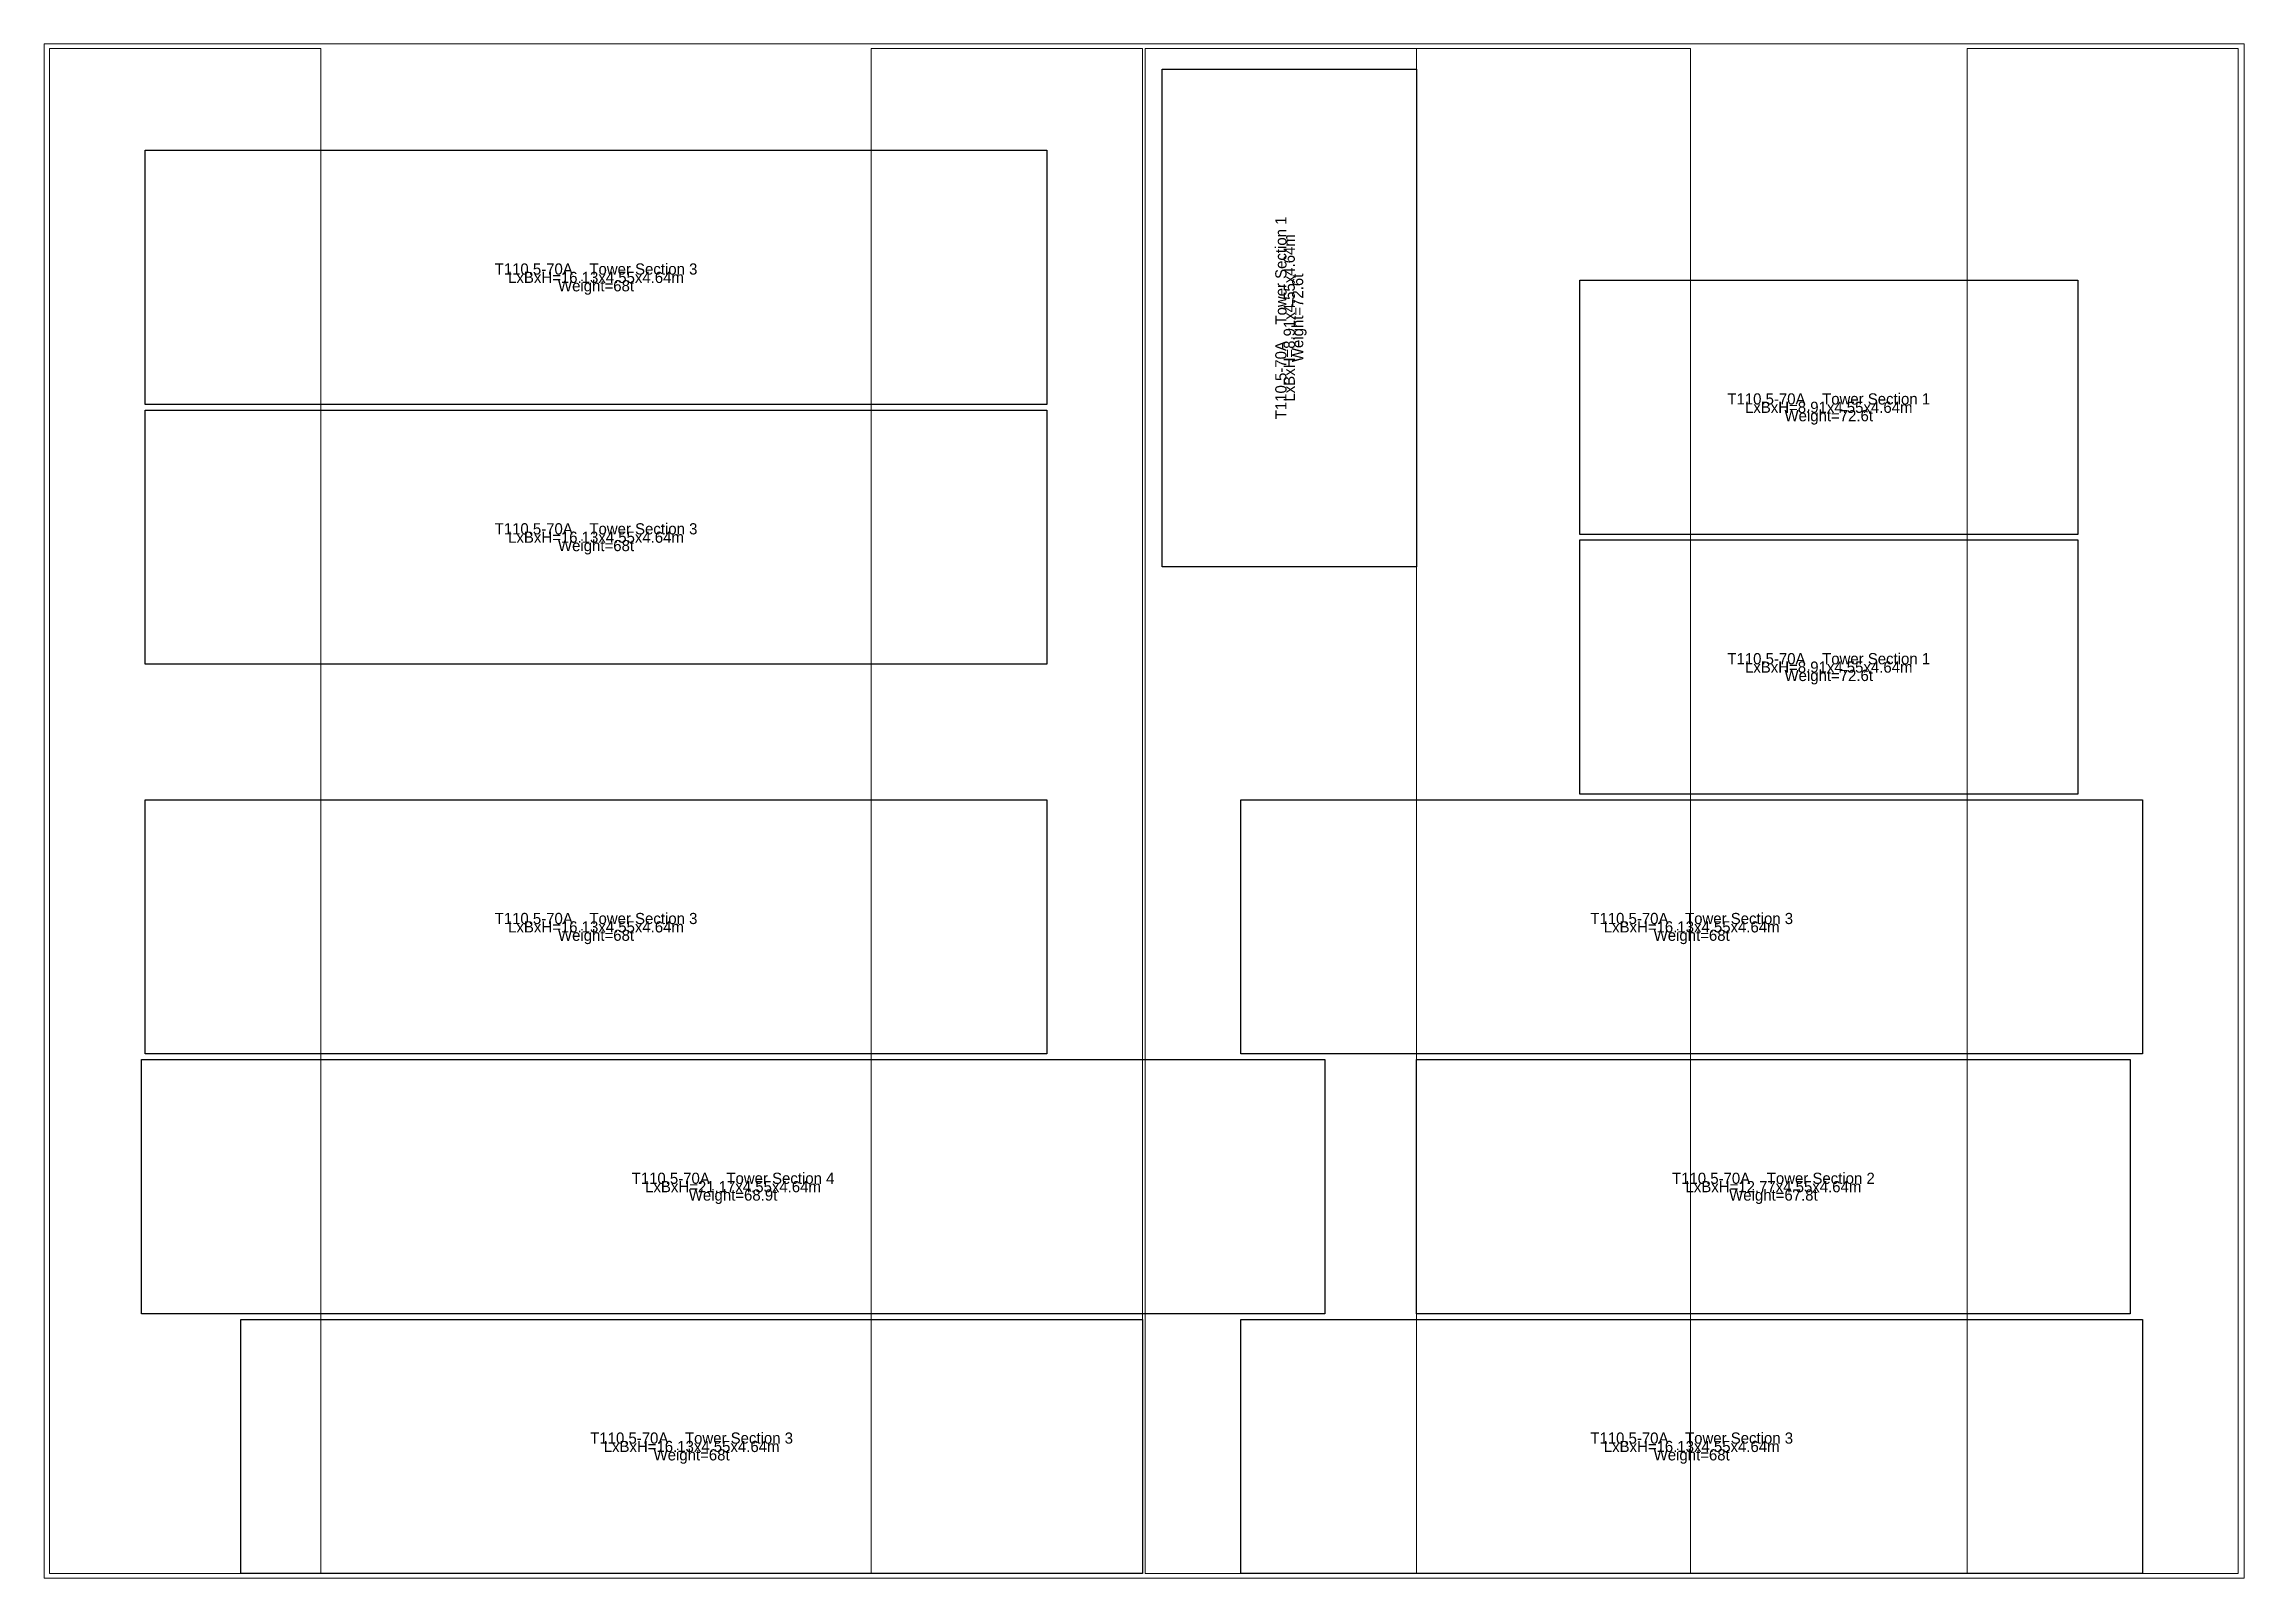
# Model space of a CAD drawing. Header units: millimetres. Extents: x -40149 to 129555, y 0 to 130562.
# Drawn here: x 31977 to 71336, y 66302 to 93760 of the extents above; entities that cross this region are included whole.
import ezdxf
from ezdxf.enums import TextEntityAlignment as Align

# ---------------------------------------------------------------- set-up
doc = ezdxf.new("R2010")
doc.units = ezdxf.units.MM
for name, color, linetype in [('BOUNDARY', 8, 'Continuous'), ('BYPASS', 140, 'Continuous'), ('COMP_1', 1, 'Continuous'), ('COMP_2', 3, 'Continuous'), ('COMP_3', 5, 'Continuous'), ('COMP_4', 5, 'Continuous')]:
    doc.layers.add(name, color=color, linetype=linetype)

msp = doc.modelspace()

# ---------------------------------------------------------------- texts
at = {"layer": 'COMP_1'}
for s, p in [('T110.5-70A    Tower Section 1', (54105, 88857)), ('LxBxH=8.91x4.55x4.64m', (54255, 88857)), ('Weight=72.6t', (54405, 88857))]:
    msp.add_text(s, height=200, rotation=90, dxfattribs=at).set_placement(p, align=Align.MIDDLE_CENTER)
for s, p in [('T110.5-70A    Tower Section 1', (63907, 87407)), ('LxBxH=8.91x4.55x4.64m', (63907, 87257)), ('Weight=72.6t', (63907, 87107)), ('T110.5-70A    Tower Section 1', (63907, 82757)), ('LxBxH=8.91x4.55x4.64m', (63907, 82607)), ('Weight=72.6t', (63907, 82457))]:
    msp.add_text(s, height=200, dxfattribs=at).set_placement(p, align=Align.MIDDLE_CENTER)
at = {"layer": 'COMP_2'}
for s, p in [('T110.5-70A    Tower Section 2', (62917, 73457)), ('LxBxH=12.77x4.55x4.64m', (62917, 73307)), ('Weight=67.8t', (62917, 73157))]:
    msp.add_text(s, height=200, dxfattribs=at).set_placement(p, align=Align.MIDDLE_CENTER)
at = {"layer": 'COMP_3'}
for s, p in [('T110.5-70A    Tower Section 3', (41853, 89732)), ('LxBxH=16.13x4.55x4.64m', (41853, 89582)), ('Weight=68t', (41853, 89432)), ('T110.5-70A    Tower Section 3', (41853, 85082)), ('LxBxH=16.13x4.55x4.64m', (41853, 84932)), ('Weight=68t', (41853, 84782)), ('T110.5-70A    Tower Section 3', (41853, 78107)), ('LxBxH=16.13x4.55x4.64m', (41853, 77957)), ('T110.5-70A    Tower Section 3', (61455, 78107)), ('LxBxH=16.13x4.55x4.64m', (61455, 77957)), ('Weight=68t', (41853, 77807)), ('Weight=68t', (61455, 77807)), ('T110.5-70A    Tower Section 3', (43563, 68807)), ('T110.5-70A    Tower Section 3', (61455, 68807)), ('LxBxH=16.13x4.55x4.64m', (43563, 68657)), ('Weight=68t', (43563, 68507)), ('LxBxH=16.13x4.55x4.64m', (61455, 68657)), ('Weight=68t', (61455, 68507))]:
    msp.add_text(s, height=200, dxfattribs=at).set_placement(p, align=Align.MIDDLE_CENTER)
at = {"layer": 'COMP_4'}
for s, p in [('T110.5-70A    Tower Section 4', (44304, 73457)), ('LxBxH=21.17x4.55x4.64m', (44304, 73307)), ('Weight=68.9t', (44304, 73157))]:
    msp.add_text(s, height=200, dxfattribs=at).set_placement(p, align=Align.MIDDLE_CENTER)

# ---------------------------------------------------------------- linework, layer by layer
at = {"layer": 'BOUNDARY', "lineweight": 15}
msp.add_lwpolyline([(31977, 66302), (31977, 93760), (71336, 93760), (71336, 66302), (31977, 66302)], dxfattribs=at)
at = {"layer": 'BYPASS', "lineweight": 20}
for points in [[(32078, 66381.11), (32078, 93681), (36928, 93681), (36928, 66381.11), (32078, 66381.11)], [(46778, 66381.11), (46778, 93681), (51628, 93681), (51628, 66381.11), (46778, 66381.11)], [(51680, 66381.11), (51680, 93681), (56530, 93681), (56530, 66381.11), (51680, 66381.11)], [(56532, 66381.11), (56532, 93681), (61432, 93681), (61432, 66381.11), (56532, 66381.11)], [(66381, 66381.11), (66381, 93681), (71231, 93681), (71231, 66381.11), (66381, 66381.11)]]:
    msp.add_lwpolyline(points, dxfattribs=at)
at = {"layer": 'COMP_1', "lineweight": 25}
for points in [[(51980, 84402), (51980, 93312), (56530, 93312), (56530, 84402), (51980, 84402)], [(59452, 84982), (59452, 89532), (68362, 89532), (68362, 84982), (59452, 84982)], [(59452, 80332), (59452, 84882), (68362, 84882), (68362, 80332), (59452, 80332)]]:
    msp.add_lwpolyline(points, dxfattribs=at)
at = {"layer": 'COMP_2', "lineweight": 25}
msp.add_lwpolyline([(56532, 71032), (56532, 75582), (69302, 75582), (69302, 71032), (56532, 71032)], dxfattribs=at)
at = {"layer": 'COMP_3', "lineweight": 25}
for points in [[(33788, 87307), (33788, 91857), (49918, 91857), (49918, 87307), (33788, 87307)], [(33788, 82657), (33788, 87207), (49918, 87207), (49918, 82657), (33788, 82657)], [(33788, 75682), (33788, 80232), (49918, 80232), (49918, 75682), (33788, 75682)], [(53390, 75682), (53390, 80232), (69520, 80232), (69520, 75682), (53390, 75682)], [(35498, 66382), (35498, 70932), (51628, 70932), (51628, 66382), (35498, 66382)], [(53390, 66382), (53390, 70932), (69520, 70932), (69520, 66382), (53390, 66382)]]:
    msp.add_lwpolyline(points, dxfattribs=at)
at = {"layer": 'COMP_4', "lineweight": 25}
msp.add_lwpolyline([(33719, 71032), (33719, 75582), (54889, 75582), (54889, 71032), (33719, 71032)], dxfattribs=at)

msp.set_redraw_order([(e.dxf.handle, doc.entitydb.next_handle()) for e in msp.query("TEXT MTEXT ATTDEF DIMENSION ARC_DIMENSION")])  # texts and dimensions are drawn at this point

doc.saveas('drawing.dxf')
